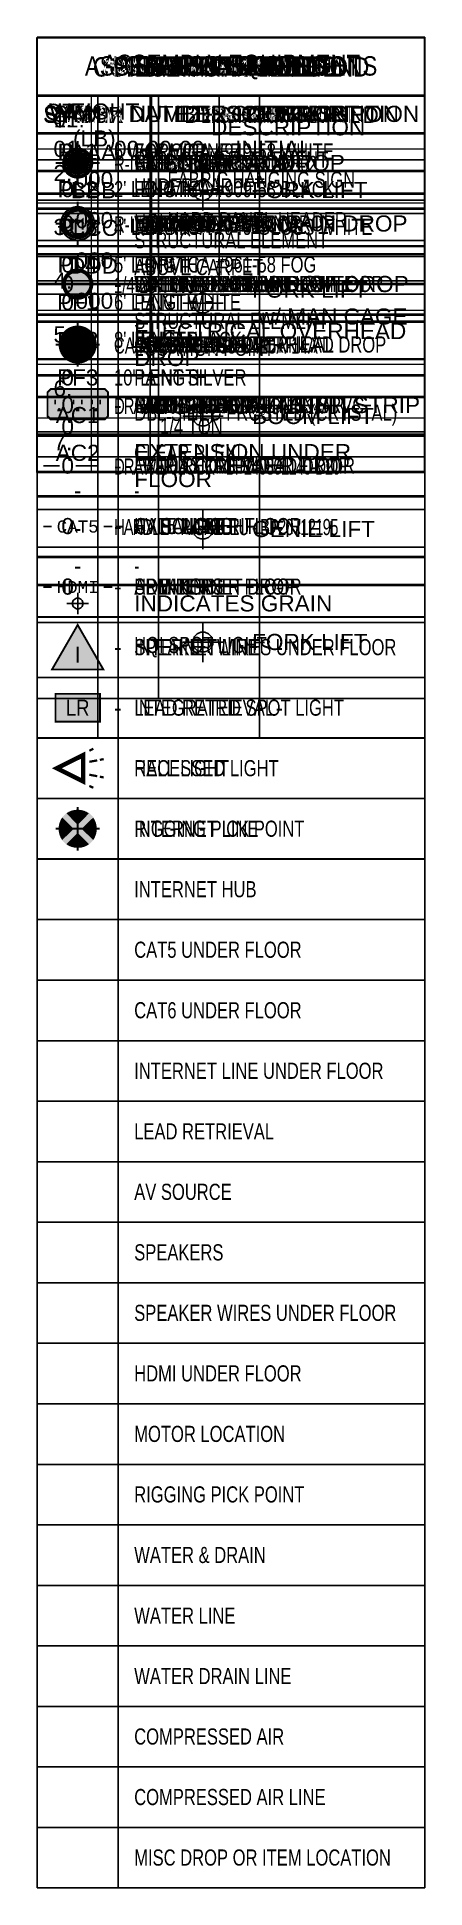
# Model space of a CAD drawing. Header units: inches. Extents: x -1.2 to 1.2, y -11.5 to 0.
import ezdxf
from ezdxf.enums import TextEntityAlignment as Align

# ---------------------------------------------------------------- set-up
doc = ezdxf.new("R2010")
doc.units = ezdxf.units.IN
doc.header["$MEASUREMENT"] = 0
doc.linetypes.add('IXM Extension Under Carpet', pattern=[0.6, 0.1, -0.1, 0.2, -0.1, 0.1])
doc.layers.get('Defpoints').update_dxf_attribs({"true_color": 0xff7f7f})
doc.styles.add('ANNO', font='swissli.ttf')
doc.styles.add('ANNO BOLD', font='swisscki.ttf')
doc.styles.add('ANNO NARROW', font='swisscli.ttf')
doc.styles.add('ANNO SEMI BOLD', font='swissi.ttf')
doc.styles.add('LINETYPE_TXT', font='monotxt.shx')

msp = doc.modelspace()

# ---------------------------------------------------------------- texts
at = {"style": 'LINETYPE_TXT'}
for s, p in [('CAT5', (-0.95, -3.033)), ('HDMI', (-0.95, -3.408))]:
    msp.add_text(s, height=0.075, dxfattribs=at).set_placement(p, align=Align.MIDDLE)
at = {"color": 18, "true_color": 0x000000, "style": 'ANNO BOLD'}
for s, p in [('I', (-0.95, -3.877)), ('LR', (-0.95, -4.206))]:
    msp.add_text(s, height=0.1, dxfattribs=at).set_placement(p, align=Align.CENTER)

# ---------------------------------------------------------------- blocks, each defined once
blk = doc.blocks.new('SHAPE-PLACE HOLDER-02')
at = {"layer": 'Defpoints'}
for p, q in [((0, 0.125), (0, -0.125)), ((-0.125, 0), (0.125, 0)), ((0, 0), (0, 0))]:
    blk.add_line(p, q, dxfattribs=at)
blk.add_lwpolyline([(-0.012, 0.061), (-0.035, 0.052), (-0.052, 0.035), (-0.061, 0.012), (-0.061, -0.012), (-0.052, -0.035), (-0.035, -0.052), (-0.012, -0.061), (0.012, -0.061), (0.035, -0.052), (0.052, -0.035), (0.061, -0.012), (0.061, 0.012), (0.052, 0.035), (0.035, 0.052), (0.012, 0.061)], close=True, dxfattribs=at)
blk = doc.blocks.new('*U55')
at = {"color": 4, "transparency": 16777216}
blk.add_blockref('SHAPE-PLACE HOLDER-02', (1.025, -0.943), dxfattribs=at)
at = {"color": 4, "transparency": 16777216, "insert": (1.33, -0.943), "char_height": 0.1, "width": 0.73544, "attachment_point": 4, "style": 'ANNO'}
blk.add_mtext('FORK LIFT', dxfattribs=at)
blk = doc.blocks.new('*U56')
at = {"color": 4, "transparency": 16777216}
blk.add_blockref('SHAPE-PLACE HOLDER-02', (1.025, -1.643), dxfattribs=at)
at = {"color": 4, "transparency": 16777216, "insert": (1.33, -1.643), "char_height": 0.1, "width": 0.92, "attachment_point": 4, "style": 'ANNO'}
blk.add_mtext('FORK LIFT \\P w/ MAN CAGE', dxfattribs=at)
blk = doc.blocks.new('*U57')
at = {"color": 4, "transparency": 16777216}
blk.add_blockref('SHAPE-PLACE HOLDER-02', (1.025, -2.343), dxfattribs=at)
at = {"color": 4, "transparency": 16777216, "insert": (1.33, -2.343), "char_height": 0.1, "width": 0.79674, "attachment_point": 4, "style": 'ANNO'}
blk.add_mtext('BOOM LIFT', dxfattribs=at)
blk = doc.blocks.new('*U58')
at = {"color": 4, "transparency": 16777216}
blk.add_blockref('SHAPE-PLACE HOLDER-02', (1.025, -3.043), dxfattribs=at)
at = {"color": 4, "transparency": 16777216, "insert": (1.33, -3.043), "char_height": 0.1, "width": 0.77305, "attachment_point": 4, "style": 'ANNO'}
blk.add_mtext('GENIE LIFT', dxfattribs=at)
blk = doc.blocks.new('*U59')
at = {"color": 4, "transparency": 16777216}
blk.add_blockref('SHAPE-PLACE HOLDER-02', (1.025, -3.743), dxfattribs=at)
at = {"color": 4, "transparency": 16777216, "insert": (1.33, -3.743), "char_height": 0.1, "width": 0.73544, "attachment_point": 4, "style": 'ANNO'}
blk.add_mtext('FORK LIFT', dxfattribs=at)
blk = doc.blocks.new('*T60')
at = {"color": 5, "linetype": 'ByBlock', "lineweight": -2, "transparency": 16777216}
for p, q in [((0, 0), (2.4, 0)), ((0, 0), (0, -4.093)), ((2.4, 0), (2.4, -4.093)), ((0, -0.36), (2.4, -0.36)), ((0, -0.593), (2.4, -0.593)), ((0, -4.093), (2.4, -4.093))]:
    blk.add_line(p, q, dxfattribs=at)
at = {"color": 9, "linetype": 'ByBlock', "lineweight": -2, "transparency": 16777216}
for p, q in [((0.75, -0.36), (0.75, -4.093)), ((0, -1.293), (2.4, -1.293)), ((0, -1.993), (2.4, -1.993)), ((0, -2.693), (2.4, -2.693)), ((0, -3.393), (2.4, -3.393))]:
    blk.add_line(p, q, dxfattribs=at)
at = {"color": 4, "transparency": 16777216}
for name in ['*U55', '*U56', '*U57', '*U58', '*U59']:
    blk.add_blockref(name, (0, 0), dxfattribs=at)
at = {"color": 20, "transparency": 16777216, "insert": (1.2, -0.18), "char_height": 0.12, "width": 2.4, "attachment_point": 5, "style": 'ANNO BOLD'}
blk.add_mtext('ASSEMBLY EQUIPMENT', dxfattribs=at)
at = {"color": 4, "transparency": 16777216, "char_height": 0.1, "attachment_point": 5, "style": 'ANNO SEMI BOLD'}
for s, insert, width in [('SYM', (0.375, -0.477), 0.75), ('CHECK IF USED', (1.575, -0.477), 1.65)]:
    blk.add_mtext(s, dxfattribs=dict(at, insert=insert, width=width))
blk = doc.blocks.new('*T42')
at = {"color": 5, "linetype": 'ByBlock', "lineweight": -2, "transparency": 16777216}
for p, q in [((0, 0), (2.4, 0)), ((0, 0), (0, -11.469)), ((2.4, 0), (2.4, -11.469)), ((0, -0.36), (2.4, -0.36)), ((0, -0.593), (2.4, -0.593)), ((0, -11.469), (2.4, -11.469))]:
    blk.add_line(p, q, dxfattribs=at)
at = {"color": 9, "linetype": 'ByBlock', "lineweight": -2, "transparency": 16777216}
for p, q in [((0.5, -0.36), (0.5, -11.469)), ((0, -0.968), (2.4, -0.968)), ((0, -1.343), (2.4, -1.343)), ((0, -1.718), (2.4, -1.718)), ((0, -2.094), (2.4, -2.094)), ((0, -2.469), (2.4, -2.469)), ((0, -2.844), (2.4, -2.844)), ((0, -3.219), (2.4, -3.219)), ((0, -3.594), (2.4, -3.594)), ((0, -3.969), (2.4, -3.969)), ((0, -4.344), (2.4, -4.344)), ((0, -4.719), (2.4, -4.719)), ((0, -5.094), (2.4, -5.094)), ((0, -5.469), (2.4, -5.469)), ((0, -5.844), (2.4, -5.844)), ((0, -6.219), (2.4, -6.219)), ((0, -6.594), (2.4, -6.594)), ((0, -6.969), (2.4, -6.969)), ((0, -7.344), (2.4, -7.344)), ((0, -7.719), (2.4, -7.719)), ((0, -8.094), (2.4, -8.094)), ((0, -8.469), (2.4, -8.469)), ((0, -8.844), (2.4, -8.844)), ((0, -9.219), (2.4, -9.219)), ((0, -9.594), (2.4, -9.594)), ((0, -9.969), (2.4, -9.969)), ((0, -10.344), (2.4, -10.344)), ((0, -10.719), (2.4, -10.719)), ((0, -11.094), (2.4, -11.094))]:
    blk.add_line(p, q, dxfattribs=at)
at = {"color": 20, "transparency": 16777216, "insert": (1.2, -0.18), "char_height": 0.12, "width": 2.4, "attachment_point": 5, "style": 'ANNO BOLD'}
blk.add_mtext('SYMBOL LEGEND', dxfattribs=at)
at = {"color": 4, "transparency": 16777216, "char_height": 0.1}
for s, insert, width, attachment_point, style in [('SYM', (0.25, -0.477), 0.5, 5, 'ANNO SEMI BOLD'), ('DESCRIPTION', (1.45, -0.477), 1.9, 5, 'ANNO SEMI BOLD'), ('ELECTRICAL DROP', (0.6, -0.781), 1.7, 4, 'ANNO NARROW'), ('ELECTRCIAL MAIN DROP', (0.6, -1.156), 1.7, 4, 'ANNO NARROW'), ('EXTENSION FROM DROP', (0.6, -1.531), 1.7, 4, 'ANNO NARROW'), ('ELECTRICAL OVERHEAD DROP', (0.6, -1.906), 1.7, 4, 'ANNO NARROW'), ('ELECTRICAL MULTI STRIP', (0.6, -2.281), 1.7, 4, 'ANNO NARROW'), ('EXTENSION UNDER FLOOR', (0.6, -2.656), 1.7, 4, 'ANNO NARROW'), ('HALL LIGHT', (0.6, -3.031), 1.7, 4, 'ANNO NARROW'), ('ARM LIGHT', (0.6, -3.406), 1.7, 4, 'ANNO NARROW'), ('HQI SPOT LIGHT', (0.6, -3.781), 1.7, 4, 'ANNO NARROW'), ('INTEGRATED SPOT LIGHT', (0.6, -4.156), 1.7, 4, 'ANNO NARROW'), ('RECESSED LIGHT', (0.6, -4.531), 1.7, 4, 'ANNO NARROW'), ('INTERNET LINE', (0.6, -4.906), 1.7, 4, 'ANNO NARROW'), ('INTERNET HUB', (0.6, -5.281), 1.7, 4, 'ANNO NARROW'), ('CAT5 UNDER FLOOR', (0.6, -5.656), 1.7, 4, 'ANNO NARROW'), ('CAT6 UNDER FLOOR', (0.6, -6.031), 1.7, 4, 'ANNO NARROW'), ('INTERNET LINE UNDER FLOOR', (0.6, -6.406), 1.7, 4, 'ANNO NARROW'), ('LEAD RETRIEVAL', (0.6, -6.781), 1.7, 4, 'ANNO NARROW'), ('AV SOURCE', (0.6, -7.156), 1.7, 4, 'ANNO NARROW'), ('SPEAKERS', (0.6, -7.531), 1.7, 4, 'ANNO NARROW'), ('SPEAKER WIRES UNDER FLOOR', (0.6, -7.906), 1.7, 4, 'ANNO NARROW'), ('HDMI UNDER FLOOR', (0.6, -8.281), 1.7, 4, 'ANNO NARROW'), ('MOTOR LOCATION', (0.6, -8.656), 1.7, 4, 'ANNO NARROW'), ('RIGGING PICK POINT', (0.6, -9.031), 1.7, 4, 'ANNO NARROW'), ('WATER & DRAIN', (0.6, -9.406), 1.7, 4, 'ANNO NARROW'), ('WATER LINE', (0.6, -9.781), 1.7, 4, 'ANNO NARROW'), ('WATER DRAIN LINE', (0.6, -10.156), 1.7, 4, 'ANNO NARROW'), ('COMPRESSED AIR', (0.6, -10.531), 1.7, 4, 'ANNO NARROW'), ('COMPRESSED AIR LINE', (0.6, -10.906), 1.7, 4, 'ANNO NARROW'), ('MISC DROP OR ITEM LOCATION', (0.6, -11.281), 1.7, 4, 'ANNO NARROW')]:
    blk.add_mtext(s, dxfattribs=dict(at, insert=insert, width=width, attachment_point=attachment_point, style=style))
blk = doc.blocks.new('*T43')
at = {"color": 5, "linetype": 'ByBlock', "lineweight": -2, "transparency": 16777216}
for p, q in [((0, 0), (2.4, 0)), ((0, 0), (0, -2.693)), ((2.4, 0), (2.4, -2.693)), ((0, -0.36), (2.4, -0.36)), ((0, -0.593), (2.4, -0.593)), ((0, -2.693), (2.4, -2.693))]:
    blk.add_line(p, q, dxfattribs=at)
at = {"color": 9, "linetype": 'ByBlock', "lineweight": -2, "transparency": 16777216}
for p, q in [((0.7, -0.36), (0.7, -2.693)), ((0, -0.827), (2.4, -0.827)), ((0, -1.06), (2.4, -1.06)), ((0, -1.293), (2.4, -1.293)), ((0, -1.527), (2.4, -1.527)), ((0, -1.76), (2.4, -1.76)), ((0, -1.993), (2.4, -1.993)), ((0, -2.227), (2.4, -2.227)), ((0, -2.46), (2.4, -2.46))]:
    blk.add_line(p, q, dxfattribs=at)
at = {"color": 20, "transparency": 16777216, "insert": (1.2, -0.18), "char_height": 0.12, "width": 2.4, "attachment_point": 5, "style": 'ANNO BOLD'}
blk.add_mtext('PIECE MARK LEGEND', dxfattribs=at)
at = {"color": 4, "transparency": 16777216, "char_height": 0.1}
for s, insert, width, attachment_point, style in [('ABBR', (0.35, -0.477), 0.7, 5, 'ANNO SEMI BOLD'), ('DESCRIPTION', (1.55, -0.477), 1.7, 5, 'ANNO SEMI BOLD'), ('AAA', (0.35, -0.71), 0.5, 5, 'ANNO'), ('-', (0.8, -0.71), 1.5, 4, 'ANNO NARROW'), ('BBB', (0.35, -0.943), 0.5, 5, 'ANNO'), ('-', (0.8, -0.943), 1.5, 4, 'ANNO NARROW'), ('CCC', (0.35, -1.177), 0.5, 5, 'ANNO'), ('-', (0.8, -1.177), 1.5, 4, 'ANNO NARROW'), ('DDD', (0.35, -1.41), 0.5, 5, 'ANNO'), ('-', (0.8, -1.41), 1.5, 4, 'ANNO NARROW'), ('-', (0.8, -1.643), 1.5, 4, 'ANNO NARROW'), ('-', (0.8, -1.877), 1.5, 4, 'ANNO NARROW'), ('-', (0.8, -2.11), 1.5, 4, 'ANNO NARROW'), ('-', (0.8, -2.343), 1.5, 4, 'ANNO NARROW')]:
    blk.add_mtext(s, dxfattribs=dict(at, insert=insert, width=width, attachment_point=attachment_point, style=style))
blk = doc.blocks.new('*T44')
at = {"color": 5, "linetype": 'ByBlock', "lineweight": -2, "transparency": 16777216}
for p, q in [((0, 0), (2.4, 0)), ((0, 0), (0, -2.447)), ((2.4, 0), (2.4, -2.447)), ((0, -0.36), (2.4, -0.36)), ((0, -2.447), (2.4, -2.447))]:
    blk.add_line(p, q, dxfattribs=at)
at = {"color": 20, "transparency": 16777216, "insert": (1.2, -0.18), "char_height": 0.12, "width": 2.4, "attachment_point": 5, "style": 'ANNO BOLD'}
blk.add_mtext('GENERAL NOTES', dxfattribs=at)
at = {"color": 4, "transparency": 16777216, "insert": (0.1, -0.46), "char_height": 0.1, "width": 2.2, "attachment_point": 1, "style": 'ANNO'}
blk.add_mtext('01.', dxfattribs=at)
blk = doc.blocks.new('*T45')
at = {"color": 5, "linetype": 'ByBlock', "lineweight": -2, "transparency": 16777216}
for p, q in [((0, 0), (2.4, 0)), ((0, 0), (0, -1.527)), ((2.4, 0), (2.4, -1.527)), ((0, -0.36), (2.4, -0.36)), ((0, -0.593), (2.4, -0.593)), ((0, -1.527), (2.4, -1.527))]:
    blk.add_line(p, q, dxfattribs=at)
at = {"color": 9, "linetype": 'ByBlock', "lineweight": -2, "transparency": 16777216}
for p, q in [((0.375, -0.36), (0.375, -1.527)), ((1.125, -0.36), (1.125, -1.527)), ((0, -0.827), (2.4, -0.827)), ((0, -1.06), (2.4, -1.06)), ((0, -1.293), (2.4, -1.293))]:
    blk.add_line(p, q, dxfattribs=at)
at = {"color": 20, "transparency": 16777216, "insert": (1.2, -0.18), "char_height": 0.12, "width": 2.4, "attachment_point": 5, "style": 'ANNO BOLD'}
blk.add_mtext('REVISION', dxfattribs=at)
at = {"color": 4, "transparency": 16777216, "char_height": 0.1}
for s, insert, width, attachment_point, style in [('#', (0.188, -0.477), 0.375, 5, 'ANNO SEMI BOLD'), ('DATE', (0.75, -0.477), 0.75, 5, 'ANNO SEMI BOLD'), ('DESCRIPTION', (1.762, -0.477), 1.275, 5, 'ANNO SEMI BOLD'), ('01', (0.1, -0.643), 0.175, 1, 'ANNO'), ('00-00-00', (0.475, -0.643), 0.55, 1, 'ANNO'), ('INITIAL', (1.225, -0.643), 1.075, 1, 'ANNO')]:
    blk.add_mtext(s, dxfattribs=dict(at, insert=insert, width=width, attachment_point=attachment_point, style=style))
blk = doc.blocks.new('*T46')
at = {"color": 5, "linetype": 'ByBlock', "lineweight": -2, "transparency": 16777216}
for p, q in [((0, 0), (2.4, 0)), ((0, 0), (0, -3.218)), ((2.4, 0), (2.4, -3.218)), ((0, -0.36), (2.4, -0.36)), ((0, -0.593), (2.4, -0.593)), ((0, -3.218), (2.4, -3.218))]:
    blk.add_line(p, q, dxfattribs=at)
at = {"color": 9, "linetype": 'ByBlock', "lineweight": -2, "transparency": 16777216}
for p, q in [((0.375, -0.36), (0.375, -3.218)), ((0, -0.968), (2.4, -0.968)), ((0, -1.343), (2.4, -1.343)), ((0, -1.718), (2.4, -1.718)), ((0, -2.093), (2.4, -2.093)), ((0, -2.468), (2.4, -2.468)), ((0, -2.843), (2.4, -2.843))]:
    blk.add_line(p, q, dxfattribs=at)
at = {"color": 20, "transparency": 16777216, "insert": (1.2, -0.18), "char_height": 0.12, "width": 2.4, "attachment_point": 5, "style": 'ANNO BOLD'}
blk.add_mtext('CONSTRUCTION LEGEND', dxfattribs=at)
at = {"color": 4, "transparency": 16777216, "char_height": 0.1}
for s, insert, width, attachment_point, style in [('SYM', (0.188, -0.477), 0.37498, 5, 'ANNO SEMI BOLD'), ('DESCRIPTION', (1.387, -0.477), 2.025, 5, 'ANNO SEMI BOLD'), ('{\\W0.9;R-LOCK FEMALE R2-0267-02}', (0.475, -0.781), 1.825, 4, 'ANNO NARROW'), ('{\\W0.9;R-LOCK MALE R2-0268-02}', (0.475, -1.156), 1.825, 4, 'ANNO NARROW'), ('{\\W0.9;1/4-20 T-NUT}', (0.475, -1.531), 1.825, 4, 'ANNO NARROW'), ('{\\W0.9;CAMLOCK C8053-C415A-14A}', (0.475, -1.906), 1.825, 4, 'ANNO NARROW'), ('{\\W0.9;\\T0.9;DRAWER LOCK - C8703-C415-14A}', (0.475, -2.281), 1.825, 4, 'ANNO NARROW'), ('{\\W0.9;\\T0.9;DRAWER LOCK - BP140301140-D20}', (0.475, -2.656), 1.825, 4, 'ANNO NARROW'), ('{\\W0.9;\\T0.9;HANDLE - RICHELEU - BP20712195}', (0.475, -3.031), 1.825, 4, 'ANNO NARROW')]:
    blk.add_mtext(s, dxfattribs=dict(at, insert=insert, width=width, attachment_point=attachment_point, style=style))
blk = doc.blocks.new('*T47')
at = {"color": 5, "linetype": 'ByBlock', "lineweight": -2, "transparency": 16777216}
for p, q in [((0, 0), (2.4, 0)), ((0, 0), (0, -4.343)), ((2.4, 0), (2.4, -4.343)), ((0, -0.36), (2.4, -0.36)), ((0, -0.593), (2.4, -0.593)), ((0, -4.343), (2.4, -4.343))]:
    blk.add_line(p, q, dxfattribs=at)
at = {"color": 9, "linetype": 'ByBlock', "lineweight": -2, "transparency": 16777216}
for p, q in [((0.375, -0.36), (0.375, -4.343)), ((1.375, -0.36), (1.375, -4.343)), ((0, -0.968), (2.4, -0.968)), ((0, -1.343), (2.4, -1.343)), ((0, -1.718), (2.4, -1.718)), ((0, -2.093), (2.4, -2.093)), ((0, -2.468), (2.4, -2.468)), ((0, -2.843), (2.4, -2.843)), ((0, -3.218), (2.4, -3.218)), ((0, -3.593), (2.4, -3.593)), ((0, -3.968), (2.4, -3.968))]:
    blk.add_line(p, q, dxfattribs=at)
at = {"color": 20, "transparency": 16777216, "insert": (1.2, -0.18), "char_height": 0.12, "width": 2.4, "attachment_point": 5, "style": 'ANNO BOLD'}
blk.add_mtext('GRAPHICS LEGEND', dxfattribs=at)
at = {"color": 4, "transparency": 16777216, "char_height": 0.1}
for s, insert, width, attachment_point, style in [('SYM', (0.188, -0.477), 0.375, 5, 'ANNO SEMI BOLD'), ('NUMBER', (0.875, -0.477), 1, 5, 'ANNO SEMI BOLD'), ('DESCRIPTION', (1.887, -0.477), 1.025, 5, 'ANNO SEMI BOLD'), ('-', (0.475, -0.781), 0.8, 4, 'ANNO'), ('-', (1.475, -0.781), 0.825, 4, 'ANNO'), ('-', (0.475, -1.156), 0.8, 4, 'ANNO'), ('-', (1.475, -1.156), 0.825, 4, 'ANNO'), ('-', (0.475, -1.531), 0.8, 4, 'ANNO'), ('-', (1.475, -1.531), 0.825, 4, 'ANNO'), ('-', (0.475, -1.906), 0.8, 4, 'ANNO'), ('-', (1.475, -1.906), 0.825, 4, 'ANNO'), ('-', (0.475, -2.281), 0.8, 4, 'ANNO'), ('-', (1.475, -2.281), 0.825, 4, 'ANNO'), ('-', (0.475, -2.656), 0.8, 4, 'ANNO'), ('-', (1.475, -2.656), 0.825, 4, 'ANNO'), ('-', (0.475, -3.031), 0.8, 4, 'ANNO'), ('-', (1.475, -3.031), 0.825, 4, 'ANNO'), ('-', (0.475, -3.406), 0.8, 4, 'ANNO'), ('-', (1.475, -3.406), 0.825, 4, 'ANNO'), ('-', (0.475, -3.781), 0.8, 4, 'ANNO'), ('-', (1.475, -3.781), 0.825, 4, 'ANNO'), ('-', (0.475, -4.156), 0.8, 4, 'ANNO'), ('-', (1.475, -4.156), 0.825, 4, 'ANNO')]:
    blk.add_mtext(s, dxfattribs=dict(at, insert=insert, width=width, attachment_point=attachment_point, style=style))
blk = doc.blocks.new('*T48')
at = {"color": 5, "linetype": 'ByBlock', "lineweight": -2, "transparency": 16777216}
for p, q in [((0, 0), (2.4, 0)), ((0, 0), (0, -3.627)), ((2.4, 0), (2.4, -3.627)), ((0, -0.36), (2.4, -0.36)), ((0, -0.593), (2.4, -0.593)), ((0, -3.627), (2.4, -3.627))]:
    blk.add_line(p, q, dxfattribs=at)
at = {"color": 9, "linetype": 'ByBlock', "lineweight": -2, "transparency": 16777216}
for p, q in [((0.5, -0.36), (0.5, -3.627)), ((0, -0.827), (2.4, -0.827)), ((0, -1.06), (2.4, -1.06)), ((0, -1.293), (2.4, -1.293)), ((0, -1.527), (2.4, -1.527)), ((0, -1.76), (2.4, -1.76)), ((0, -1.993), (2.4, -1.993)), ((0, -2.227), (2.4, -2.227)), ((0, -2.46), (2.4, -2.46)), ((0, -2.693), (2.4, -2.693)), ((0, -2.927), (2.4, -2.927)), ((0, -3.16), (2.4, -3.16)), ((0, -3.393), (2.4, -3.393))]:
    blk.add_line(p, q, dxfattribs=at)
at = {"color": 4, "transparency": 16777216, "xscale": 0.5333333333333333, "yscale": 0.5333333333333333, "zscale": 0.5333333333333333}
blk.add_blockref('SHAPE-PLACE HOLDER-02', (0.25, -3.51), dxfattribs=at)
at = {"color": 20, "transparency": 16777216, "insert": (1.2, -0.18), "char_height": 0.12, "width": 2.4, "attachment_point": 5, "style": 'ANNO BOLD'}
blk.add_mtext('FINISH LEGEND', dxfattribs=at)
at = {"color": 4, "transparency": 16777216, "char_height": 0.1}
for s, insert, width, attachment_point, style in [('SYM', (0.25, -0.477), 0.5, 5, 'ANNO SEMI BOLD'), ('COLOR', (1.45, -0.477), 1.9, 5, 'ANNO SEMI BOLD'), ('PL1', (0.25, -0.71), 0.3, 5, 'ANNO'), ('FORMICA #949-58 WHITE', (0.6, -0.71), 1.7, 4, 'ANNO NARROW'), ('PL2', (0.25, -0.943), 0.3, 5, 'ANNO'), ('FORMICA #909-58 BLACK', (0.6, -0.943), 1.7, 4, 'ANNO NARROW'), ('PL3', (0.25, -1.177), 0.3, 5, 'ANNO'), ('FORMICA #949-GLOSS WHITE', (0.6, -1.177), 1.7, 4, 'ANNO NARROW'), ('PL4', (0.25, -1.41), 0.3, 5, 'ANNO'), ('FORMICA #961-58 FOG', (0.6, -1.41), 1.7, 4, 'ANNO NARROW'), ('PF1', (0.25, -1.643), 0.3, 5, 'ANNO'), ('PAINT WHITE', (0.6, -1.643), 1.7, 4, 'ANNO NARROW'), ('PF2', (0.25, -1.877), 0.3, 5, 'ANNO'), ('PAINT BLACK', (0.6, -1.877), 1.7, 4, 'ANNO NARROW'), ('PF3', (0.25, -2.11), 0.3, 5, 'ANNO'), ('PAINT SILVER', (0.6, -2.11), 1.7, 4, 'ANNO NARROW'), ('AC1', (0.25, -2.343), 0.3, 5, 'ANNO'), ('DBL SIDED FROSTED (CRYSTAL)', (0.6, -2.343), 1.7, 4, 'ANNO NARROW'), ('AC2', (0.25, -2.577), 0.3, 5, 'ANNO'), ('CLEAR PLEXI', (0.6, -2.577), 1.7, 4, 'ANNO NARROW'), ('-', (0.25, -2.81), 0.3, 5, 'ANNO'), ('{\\W0.9;\\T0.95;-}', (0.6, -2.81), 1.7, 4, 'ANNO NARROW'), ('-', (0.25, -3.043), 0.3, 5, 'ANNO'), ('{\\W0.9;\\T0.95;-}', (0.6, -3.043), 1.7, 4, 'ANNO NARROW'), ('-', (0.25, -3.277), 0.3, 5, 'ANNO'), ('{\\W0.9;\\T0.95;-}', (0.6, -3.277), 1.7, 4, 'ANNO NARROW'), ('INDICATES GRAIN', (0.6, -3.51), 1.7, 4, 'ANNO')]:
    blk.add_mtext(s, dxfattribs=dict(at, insert=insert, width=width, attachment_point=attachment_point, style=style))
blk = doc.blocks.new('*T49')
at = {"color": 5, "linetype": 'ByBlock', "lineweight": -2, "transparency": 16777216}
for p, q in [((0, 0), (2.4, 0)), ((0, 0), (0, -2.602)), ((2.4, 0), (2.4, -2.602)), ((0, -0.36), (2.4, -0.36)), ((0, -0.593), (2.4, -0.593)), ((0, -2.602), (2.4, -2.602))]:
    blk.add_line(p, q, dxfattribs=at)
at = {"color": 9, "linetype": 'ByBlock', "lineweight": -2, "transparency": 16777216}
for p, q in [((0.375, -0.36), (0.375, -2.602)), ((0, -0.827), (2.4, -0.827)), ((0, -1.06), (2.4, -1.06)), ((0, -1.293), (2.4, -1.293)), ((0, -1.527), (2.4, -1.527)), ((0, -1.76), (2.4, -1.76)), ((0, -1.993), (2.4, -1.993)), ((0, -2.227), (2.4, -2.227))]:
    blk.add_line(p, q, dxfattribs=at)
at = {"color": 20, "transparency": 16777216, "insert": (1.2, -0.18), "char_height": 0.12, "width": 2.4, "attachment_point": 5, "style": 'ANNO BOLD'}
blk.add_mtext('TRUSS LEGEND', dxfattribs=at)
at = {"color": 4, "transparency": 16777216, "char_height": 0.1}
for s, insert, width, attachment_point, style in [('QTY', (0.188, -0.477), 0.375, 5, 'ANNO SEMI BOLD'), ('12" x 12" TRUSS', (1.387, -0.477), 2.025, 5, 'ANNO SEMI BOLD'), ('0', (0.188, -0.71), 0.175, 5, 'ANNO'), ('6 WAY CORNER', (0.475, -0.71), 1.825, 4, 'ANNO NARROW'), ('0', (0.188, -0.943), 0.175, 5, 'ANNO'), ("2' LENGTH", (0.475, -0.943), 1.825, 4, 'ANNO NARROW'), ('0', (0.188, -1.177), 0.175, 5, 'ANNO'), ("4' LENGTH", (0.475, -1.177), 1.825, 4, 'ANNO NARROW'), ('0', (0.188, -1.41), 0.175, 5, 'ANNO'), ("5' LENGTH", (0.475, -1.41), 1.825, 4, 'ANNO NARROW'), ('0', (0.188, -1.643), 0.175, 5, 'ANNO'), ("6' LENGTH", (0.475, -1.643), 1.825, 4, 'ANNO NARROW'), ('0', (0.188, -1.877), 0.175, 5, 'ANNO'), ("8' LENGTH", (0.475, -1.877), 1.825, 4, 'ANNO NARROW'), ('0', (0.188, -2.11), 0.175, 5, 'ANNO'), ("10' LENGTH", (0.475, -2.11), 1.825, 4, 'ANNO NARROW'), ('0', (0.188, -2.414), 0.175, 5, 'ANNO'), ('          1/4 TON', (0.475, -2.414), 1.825, 4, 'ANNO NARROW')]:
    blk.add_mtext(s, dxfattribs=dict(at, insert=insert, width=width, attachment_point=attachment_point, style=style))
blk = doc.blocks.new('*T50')
at = {"color": 5, "linetype": 'ByBlock', "lineweight": -2, "transparency": 16777216}
for p, q in [((0, 0), (2.4, 0)), ((0, 0), (0, -2.693)), ((2.4, 0), (2.4, -2.693)), ((0, -0.36), (2.4, -0.36)), ((0, -2.693), (2.4, -2.693))]:
    blk.add_line(p, q, dxfattribs=at)
at = {"layer": 'Defpoints', "color": 8, "linetype": 'ByBlock', "lineweight": 0, "transparency": 16777216}
for p, q in [((0.333, -0.36), (0.333, -2.693)), ((0, -0.693), (2.4, -0.693)), ((0, -1.027), (2.4, -1.027)), ((0, -1.36), (2.4, -1.36)), ((0, -1.693), (2.4, -1.693)), ((0, -2.027), (2.4, -2.027)), ((0, -2.36), (2.4, -2.36))]:
    blk.add_line(p, q, dxfattribs=at)
at = {"color": 20, "transparency": 16777216, "insert": (1.2, -0.18), "char_height": 0.12, "width": 2.4, "attachment_point": 5, "style": 'ANNO BOLD'}
blk.add_mtext('ASSEMBLY INSTRUCTIONS', dxfattribs=at)
at = {"color": 4, "transparency": 16777216, "char_height": 0.1, "width": 0.13333, "attachment_point": 1, "style": 'ANNO'}
for s, insert in [('1.', (0.1, -0.46)), ('2.', (0.1, -0.793)), ('3.', (0.1, -1.127)), ('4.', (0.1, -1.46)), ('5.', (0.1, -1.793)), ('6.', (0.1, -2.127)), ('7.', (0.1, -2.46))]:
    blk.add_mtext(s, dxfattribs=dict(at, insert=insert))
blk = doc.blocks.new('*T51')
at = {"color": 5, "linetype": 'ByBlock', "lineweight": -2, "transparency": 16777216}
for p, q in [((0, 0), (2.4, 0)), ((0, 0), (0, -2.693)), ((2.4, 0), (2.4, -2.693)), ((0, -0.36), (2.4, -0.36)), ((0, -2.693), (2.4, -2.693))]:
    blk.add_line(p, q, dxfattribs=at)
at = {"layer": 'Defpoints', "color": 8, "linetype": 'ByBlock', "lineweight": 0, "transparency": 16777216}
for p, q in [((0.333, -0.36), (0.333, -2.693)), ((0, -0.693), (2.4, -0.693)), ((0, -1.027), (2.4, -1.027)), ((0, -1.36), (2.4, -1.36)), ((0, -1.693), (2.4, -1.693)), ((0, -2.027), (2.4, -2.027)), ((0, -2.36), (2.4, -2.36))]:
    blk.add_line(p, q, dxfattribs=at)
at = {"color": 20, "transparency": 16777216, "insert": (1.2, -0.18), "char_height": 0.12, "width": 2.4, "attachment_point": 5, "style": 'ANNO BOLD'}
blk.add_mtext('GENERAL NOTES', dxfattribs=at)
at = {"color": 4, "transparency": 16777216, "char_height": 0.1, "width": 0.13333, "attachment_point": 1, "style": 'ANNO'}
for s, insert in [('1.', (0.1, -0.46)), ('2.', (0.1, -0.793)), ('3.', (0.1, -1.127)), ('4.', (0.1, -1.46)), ('5.', (0.1, -1.793)), ('6.', (0.1, -2.127)), ('7.', (0.1, -2.46))]:
    blk.add_mtext(s, dxfattribs=dict(at, insert=insert))
blk = doc.blocks.new('*T52')
at = {"color": 5, "linetype": 'ByBlock', "lineweight": -2, "transparency": 16777216}
for p, q in [((0, 0), (2.4, 0)), ((0, 0), (0, -2.447)), ((2.4, 0), (2.4, -2.447)), ((0, -0.36), (2.4, -0.36)), ((0, -2.447), (2.4, -2.447))]:
    blk.add_line(p, q, dxfattribs=at)
at = {"color": 20, "transparency": 16777216, "insert": (1.2, -0.18), "char_height": 0.12, "width": 2.4, "attachment_point": 5, "style": 'ANNO BOLD'}
blk.add_mtext('ASSEMBLY INSTRUCTIONS', dxfattribs=at)
at = {"color": 4, "transparency": 16777216, "insert": (0.1, -0.46), "char_height": 0.1, "width": 2.2, "attachment_point": 1, "style": 'ANNO'}
blk.add_mtext('01.', dxfattribs=at)
blk = doc.blocks.new('*T53')
at = {"color": 5, "linetype": 'ByBlock', "lineweight": -2, "transparency": 16777216}
for p, q in [((0, 0), (2.4, 0)), ((0, 0), (0, -5.093)), ((2.4, 0), (2.4, -5.093)), ((0, -0.36), (2.4, -0.36)), ((0, -0.593), (2.4, -0.593)), ((0, -5.093), (2.4, -5.093))]:
    blk.add_line(p, q, dxfattribs=at)
at = {"color": 9, "linetype": 'ByBlock', "lineweight": -2, "transparency": 16777216}
for p, q in [((0.5, -0.36), (0.5, -5.093)), ((0, -0.968), (2.4, -0.968)), ((0, -1.343), (2.4, -1.343)), ((0, -1.718), (2.4, -1.718)), ((0, -2.093), (2.4, -2.093)), ((0, -2.468), (2.4, -2.468)), ((0, -2.843), (2.4, -2.843)), ((0, -3.218), (2.4, -3.218)), ((0, -3.593), (2.4, -3.593)), ((0, -3.968), (2.4, -3.968)), ((0, -4.343), (2.4, -4.343)), ((0, -4.718), (2.4, -4.718))]:
    blk.add_line(p, q, dxfattribs=at)
at = {"color": 20, "transparency": 16777216, "insert": (1.2, -0.18), "char_height": 0.12, "width": 2.4, "attachment_point": 5, "style": 'ANNO BOLD'}
blk.add_mtext('SYMBOL LEGEND', dxfattribs=at)
at = {"color": 4, "transparency": 16777216, "char_height": 0.1}
for s, insert, width, attachment_point, style in [('SYM', (0.25, -0.477), 0.5, 5, 'ANNO SEMI BOLD'), ('DESCRIPTION', (1.45, -0.477), 1.9, 5, 'ANNO SEMI BOLD'), ('ELECTRICAL DROP', (0.6, -0.781), 1.7, 4, 'ANNO NARROW'), ('ELECTRCIAL MAIN DROP', (0.6, -1.156), 1.7, 4, 'ANNO NARROW'), ('EXTENSION FROM DROP', (0.6, -1.531), 1.7, 4, 'ANNO NARROW'), ('OVERHEAD ELECTRICAL DROP', (0.6, -1.906), 1.7, 4, 'ANNO NARROW'), ('POWER STRIP', (0.6, -2.281), 1.7, 4, 'ANNO NARROW'), ('EXTENSION UNDER FLOOR', (0.6, -2.656), 1.7, 4, 'ANNO NARROW'), ('CAT5 UNDER FLOOR', (0.6, -3.031), 1.7, 4, 'ANNO NARROW'), ('HDMI UNDER FLOOR', (0.6, -3.406), 1.7, 4, 'ANNO NARROW'), ('INTERNET LINE', (0.6, -3.781), 1.7, 4, 'ANNO NARROW'), ('LEAD RETRIEVAL', (0.6, -4.156), 1.7, 4, 'ANNO NARROW'), ('HALL LIGHT', (0.6, -4.531), 1.7, 4, 'ANNO NARROW'), ('RIGGING PICK POINT', (0.6, -4.906), 1.7, 4, 'ANNO NARROW')]:
    blk.add_mtext(s, dxfattribs=dict(at, insert=insert, width=width, attachment_point=attachment_point, style=style))
blk = doc.blocks.new('UTILITY-ELECTRIC-02')
at = {"true_color": 0xffffff}
h = blk.add_hatch(color=7, dxfattribs=at)
h.dxf.hatch_style = 1
h.paths.add_polyline_path([(0, 0), (0, 0.073, 0.414214), (-0.073, 0)])
at = {"true_color": 0x000000}
h = blk.add_hatch(color=18, dxfattribs=at)
h.dxf.hatch_style = 1
h.paths.add_polyline_path([(0, 0), (-0.073, 0, 0.414214), (0, -0.073)])
h = blk.add_hatch(color=18, dxfattribs=at)
h.dxf.hatch_style = 1
h.paths.add_polyline_path([(0, 0.073), (0, 0), (0.073, 0, 0.414214)])
at = {"true_color": 0xffffff}
h = blk.add_hatch(color=7, dxfattribs=at)
h.dxf.hatch_style = 1
h.paths.add_polyline_path([(0.073, 0), (0, 0), (0, -0.073, 0.414214)])
at = {"color": 20, "const_width": 0.012}
for points in [[(0, 0.136), (0, 0.097)], [(-0.136, 0), (-0.097, 0)], [(0.097, 0), (0.136, 0)], [(0, -0.097), (0, -0.136)]]:
    blk.add_lwpolyline(points, dxfattribs=at)
blk.add_lwpolyline([(-0.064, 0.064, 1), (0.064, -0.064, 1)], format="xyb", close=True, dxfattribs=at)
at = {"color": 7, "const_width": 0.012}
blk.add_lwpolyline([(-0.056, 0.056, 1), (0.056, -0.056, 1)], format="xyb", close=True, dxfattribs=at)
blk = doc.blocks.new('UTILITY-EXTENSION DROP-02')
at = {"true_color": 0xffffff}
h = blk.add_hatch(color=7, dxfattribs=at)
h.dxf.hatch_style = 1
h.paths.add_polyline_path([(-0.052, 0.052, 1), (0.052, -0.052, 1)])
at = {"color": 20, "const_width": 0.012}
for points in [[(0, 0.136), (0, 0.097)], [(-0.097, 0), (-0.136, 0)], [(0.136, 0), (0.097, 0)], [(0, -0.097), (0, -0.136)]]:
    blk.add_lwpolyline(points, dxfattribs=at)
at = {"color": 20}
blk.add_lwpolyline([(0, -0.091, 0.012, 0.012, -0.414214), (-0.091, 0, 0.012, 0.012, -0.414214), (0, 0.091, 0.012, 0.012, -0.414214), (0.091, 0, 0.012, 0.012, -0.414214)], format="xyseb", close=True, dxfattribs=at)
at = {"color": 18, "true_color": 0x000000, "const_width": 0.012}
blk.add_lwpolyline([(-0.056, 0.056, 1), (0.056, -0.056, 1)], format="xyb", close=True, dxfattribs=at)
blk = doc.blocks.new('SHAPE-TRI-02')
at = {"true_color": 0xffffff}
h = blk.add_hatch(color=7, dxfattribs=at)
h.dxf.hatch_style = 1
h.paths.add_polyline_path([(0, 0.126), (-0.149, -0.132), (0.149, -0.132)])
at = {"color": 5, "const_width": 0.012}
blk.add_lwpolyline([(0, 0.138), (-0.159, -0.138), (0.159, -0.138)], close=True, dxfattribs=at)
blk = doc.blocks.new('SHAPE-RECT-02')
at = {"true_color": 0xffffff}
h = blk.add_hatch(color=7, dxfattribs=at)
h.dxf.hatch_style = 1
h.paths.add_polyline_path([(0.1315, 0.08025), (-0.1315, 0.08025), (-0.1315, -0.08025), (0.1315, -0.08025)])
at = {"color": 5, "const_width": 0.012}
blk.add_lwpolyline([(-0.1375, -0.08625), (0.1375, -0.08625), (0.1375, 0.08625), (-0.1375, 0.08625)], close=True, dxfattribs=at)
blk = doc.blocks.new('UTILITY-ELECTRIC-MAIN-DROP-02')
at = {"true_color": 0xffffff}
h = blk.add_hatch(color=7, dxfattribs=at)
h.dxf.hatch_style = 1
h.paths.add_polyline_path([(-0.052, 0.052, 1), (0.052, -0.052, 1)])
at = {"color": 7, "const_width": 0.012}
for points in [[(0, 0.136), (0, 0.109)], [(-0.136, 0), (-0.109, 0)], [(0.109, 0), (0.136, 0)], [(0, -0.109), (0, -0.136)]]:
    blk.add_lwpolyline(points, dxfattribs=at)
for points in [[(-0.073, 0.073, 1), (0.073, -0.073, 1)], [(-0.056, 0.056, 1), (0.056, -0.056, 1)]]:
    blk.add_lwpolyline(points, format="xyb", close=True, dxfattribs=at)
at = {"color": 20, "const_width": 0.012}
blk.add_lwpolyline([(-0.064, 0.064, 1), (0.064, -0.064, 1)], format="xyb", close=True, dxfattribs=at)
at = {"color": 18, "true_color": 0x000000, "const_width": 0.012}
blk.add_lwpolyline([(0.031, -0.038), (0.031, 0.025), (0, 0), (-0.032, 0.025), (-0.032, -0.038)], dxfattribs=at)
blk = doc.blocks.new('UTILITY-RIGGING POINT-02')
at = {"true_color": 0xffffff}
h = blk.add_hatch(color=7, dxfattribs=at)
h.dxf.hatch_style = 1
h.paths.add_polyline_path([(-0.006, 0.118, 0.14661), (-0.07, 0.096), (-0.006, 0.031)])
h = blk.add_hatch(color=7, dxfattribs=at)
h.dxf.hatch_style = 1
h.paths.add_polyline_path([(0.07, 0.096, 0.14661), (0.006, 0.118), (0.006, 0.031)])
h = blk.add_hatch(color=7, dxfattribs=at)
h.dxf.hatch_style = 1
h.paths.add_polyline_path([(-0.096, 0.07, 0.14661), (-0.118, 0.006), (-0.031, 0.006)])
h = blk.add_hatch(color=20)
h.dxf.hatch_style = 1
h.paths.add_polyline_path([(0.097, 0.071), (0.071, 0.097), (0, 0.025), (-0.071, 0.097), (-0.097, 0.071), (-0.025, 0), (-0.097, -0.071), (-0.071, -0.097), (0, -0.025), (0.071, -0.097), (0.097, -0.071), (0.025, 0)])
h = blk.add_hatch(color=7, dxfattribs=at)
h.dxf.hatch_style = 1
h.paths.add_polyline_path([(0.096, 0.07), (0.031, 0.006), (0.118, 0.006, 0.14661)])
h = blk.add_hatch(color=7, dxfattribs=at)
h.dxf.hatch_style = 1
h.paths.add_polyline_path([(-0.031, -0.006), (-0.118, -0.006, 0.14661), (-0.096, -0.07)])
h = blk.add_hatch(color=7, dxfattribs=at)
h.dxf.hatch_style = 1
h.paths.add_polyline_path([(-0.006, -0.031), (-0.07, -0.096, 0.14661), (-0.006, -0.118)])
h = blk.add_hatch(color=7, dxfattribs=at)
h.dxf.hatch_style = 1
h.paths.add_polyline_path([(0.006, -0.031), (0.006, -0.118, 0.14661), (0.07, -0.096)])
h = blk.add_hatch(color=7, dxfattribs=at)
h.dxf.hatch_style = 1
h.paths.add_polyline_path([(0.118, -0.006), (0.031, -0.006), (0.096, -0.07, 0.14661)])
at = {"color": 7, "const_width": 0.012}
for points in [[(0, 0.136), (0, -0.136)], [(-0.136, 0), (0.136, 0)]]:
    blk.add_lwpolyline(points, dxfattribs=at)
blk = doc.blocks.new('*T38')
at = {"color": 5, "linetype": 'ByBlock', "lineweight": -2, "transparency": 16777216}
for p, q in [((0, 0), (2.4, 0)), ((0, 0), (0, -1.76)), ((2.4, 0), (2.4, -1.76)), ((0, -0.36), (2.4, -0.36)), ((0, -0.76), (2.4, -0.76)), ((0, -1.76), (2.4, -1.76))]:
    blk.add_line(p, q, dxfattribs=at)
at = {"color": 9, "linetype": 'ByBlock', "lineweight": -2, "transparency": 16777216}
for p, q in [((0.706, -0.36), (0.706, -1.76)), ((0, -1.01), (2.4, -1.01)), ((0, -1.26), (2.4, -1.26)), ((0, -1.51), (2.4, -1.51))]:
    blk.add_line(p, q, dxfattribs=at)
at = {"color": 20, "transparency": 16777216, "insert": (1.2, -0.18), "char_height": 0.12, "width": 2.4, "attachment_point": 5, "style": 'ANNO BOLD'}
blk.add_mtext('HANGING ITEM WEIGHT', dxfattribs=at)
at = {"color": 4, "transparency": 16777216, "char_height": 0.1}
for s, insert, width, attachment_point, style in [('WEIGHT (LB)', (0.353, -0.56), 0.70625, 5, 'ANNO SEMI BOLD'), ('DESCRIPTION', (1.553, -0.56), 1.69375, 5, 'ANNO SEMI BOLD'), ('000', (0.353, -0.885), 0.50625, 5, 'ANNO'), ('FABRIC HANGING SIGN', (0.806, -0.885), 1.49375, 4, 'ANNO NARROW'), ('000', (0.353, -1.135), 0.50625, 5, 'ANNO'), ('HARD PANEL HEADER', (0.806, -1.135), 1.49375, 4, 'ANNO NARROW'), ('000', (0.353, -1.385), 0.50625, 5, 'ANNO'), ('-', (0.806, -1.385), 1.49375, 4, 'ANNO NARROW'), ('000', (0.353, -1.635), 0.50625, 5, 'ANNO'), ('-', (0.806, -1.635), 1.49375, 4, 'ANNO NARROW')]:
    blk.add_mtext(s, dxfattribs=dict(at, insert=insert, width=width, attachment_point=attachment_point, style=style))
blk = doc.blocks.new('*T39')
at = {"color": 5, "linetype": 'ByBlock', "lineweight": -2, "transparency": 16777216}
for p, q in [((0, 0), (2.4, 0)), ((0, 0), (0, -1.343)), ((2.4, 0), (2.4, -1.343)), ((0, -0.36), (2.4, -0.36)), ((0, -0.593), (2.4, -0.593)), ((0, -1.343), (2.4, -1.343))]:
    blk.add_line(p, q, dxfattribs=at)
at = {"color": 9, "linetype": 'ByBlock', "lineweight": -2, "transparency": 16777216}
for p, q in [((0.5, -0.36), (0.5, -1.343)), ((0, -0.968), (2.4, -0.968))]:
    blk.add_line(p, q, dxfattribs=at)
at = {"color": 20, "transparency": 16777216, "insert": (1.2, -0.18), "char_height": 0.12, "width": 2.4, "attachment_point": 5, "style": 'ANNO BOLD'}
blk.add_mtext('SYMBOL LEGEND', dxfattribs=at)
at = {"color": 4, "transparency": 16777216, "char_height": 0.1}
for s, insert, width, attachment_point, style in [('SYM', (0.25, -0.477), 0.5, 5, 'ANNO SEMI BOLD'), ('DESCRIPTION', (1.45, -0.477), 1.9, 5, 'ANNO SEMI BOLD'), ('RIGGING PICK POINT', (0.6, -0.781), 1.7, 4, 'ANNO NARROW'), ('MOTOR LOCATION', (0.6, -1.156), 1.7, 4, 'ANNO NARROW')]:
    blk.add_mtext(s, dxfattribs=dict(at, insert=insert, width=width, attachment_point=attachment_point, style=style))
blk = doc.blocks.new('*T40')
at = {"color": 5, "linetype": 'ByBlock', "lineweight": -2, "transparency": 16777216}
for p, q in [((0, 0), (2.4, 0)), ((0, 0), (0, -2.844)), ((2.4, 0), (2.4, -2.844)), ((0, -0.36), (2.4, -0.36)), ((0, -0.593), (2.4, -0.593)), ((0, -2.844), (2.4, -2.844))]:
    blk.add_line(p, q, dxfattribs=at)
at = {"color": 9, "linetype": 'ByBlock', "lineweight": -2, "transparency": 16777216}
for p, q in [((0.5, -0.36), (0.5, -2.844)), ((0, -0.968), (2.4, -0.968)), ((0, -1.343), (2.4, -1.343)), ((0, -1.718), (2.4, -1.718)), ((0, -2.094), (2.4, -2.094)), ((0, -2.469), (2.4, -2.469))]:
    blk.add_line(p, q, dxfattribs=at)
at = {"color": 20, "transparency": 16777216, "insert": (1.2, -0.18), "char_height": 0.12, "width": 2.4, "attachment_point": 5, "style": 'ANNO BOLD'}
blk.add_mtext('SYMBOL LEGEND', dxfattribs=at)
at = {"color": 4, "transparency": 16777216, "char_height": 0.1}
for s, insert, width, attachment_point, style in [('SYM', (0.25, -0.477), 0.5, 5, 'ANNO SEMI BOLD'), ('DESCRIPTION', (1.45, -0.477), 1.9, 5, 'ANNO SEMI BOLD'), ('ELECTRICAL DROP', (0.6, -0.781), 1.7, 4, 'ANNO'), ('ELECTRCIAL MAIN DROP', (0.6, -1.156), 1.7, 4, 'ANNO'), ('EXTENSION FROM DROP', (0.6, -1.531), 1.7, 4, 'ANNO'), ('ELECTRICAL OVERHEAD DROP', (0.6, -1.906), 1.7, 4, 'ANNO'), ('ELECTRICAL MULTI STRIP', (0.6, -2.281), 1.7, 4, 'ANNO'), ('EXTENSION UNDER FLOOR', (0.6, -2.656), 1.7, 4, 'ANNO')]:
    blk.add_mtext(s, dxfattribs=dict(at, insert=insert, width=width, attachment_point=attachment_point, style=style))
blk = doc.blocks.new('*T33')
at = {"color": 5, "linetype": 'ByBlock', "lineweight": -2, "transparency": 16777216}
for p, q in [((0, 0), (2.4, 0)), ((0, 0), (0, -3.969)), ((2.4, 0), (2.4, -3.969)), ((0, -0.36), (2.4, -0.36)), ((0, -0.593), (2.4, -0.593)), ((0, -3.969), (2.4, -3.969))]:
    blk.add_line(p, q, dxfattribs=at)
at = {"color": 9, "linetype": 'ByBlock', "lineweight": -2, "transparency": 16777216}
for p, q in [((0.5, -0.36), (0.5, -3.969)), ((0, -0.968), (2.4, -0.968)), ((0, -1.343), (2.4, -1.343)), ((0, -1.718), (2.4, -1.718)), ((0, -2.093), (2.4, -2.093)), ((0, -2.468), (2.4, -2.468)), ((0, -2.843), (2.4, -2.843)), ((0, -3.218), (2.4, -3.218)), ((0, -3.593), (2.4, -3.593))]:
    blk.add_line(p, q, dxfattribs=at)
at = {"color": 20, "transparency": 16777216, "insert": (1.2, -0.18), "char_height": 0.12, "width": 2.4, "attachment_point": 5, "style": 'ANNO BOLD'}
blk.add_mtext('SYMBOL LEGEND', dxfattribs=at)
at = {"color": 4, "transparency": 16777216, "char_height": 0.1}
for s, insert, width, attachment_point, style in [('SYM', (0.25, -0.477), 0.5, 5, 'ANNO SEMI BOLD'), ('DESCRIPTION', (1.45, -0.477), 1.9, 5, 'ANNO SEMI BOLD'), ('CAT5 UNDER FLOOR', (0.6, -0.781), 1.7, 4, 'ANNO NARROW'), ('HDMI UNDER FLOOR', (0.6, -1.156), 1.7, 4, 'ANNO NARROW'), ('INTERNET LINE UNDER FLOOR', (0.6, -1.531), 1.7, 4, 'ANNO NARROW'), ('INTERNET DROP', (0.6, -1.906), 1.7, 4, 'ANNO NARROW'), ('INTERNET HUB', (0.6, -2.281), 1.7, 4, 'ANNO NARROW'), ('LEAD RETRIEVAL', (0.6, -2.656), 1.7, 4, 'ANNO NARROW'), ('AV SOURCE', (0.6, -3.031), 1.7, 4, 'ANNO NARROW'), ('SPEAKERS', (0.6, -3.406), 1.7, 4, 'ANNO NARROW'), ('SPEAKER WIRES UNDER FLOOR', (0.6, -3.781), 1.7, 4, 'ANNO NARROW')]:
    blk.add_mtext(s, dxfattribs=dict(at, insert=insert, width=width, attachment_point=attachment_point, style=style))
blk = doc.blocks.new('*T34')
at = {"color": 5, "linetype": 'ByBlock', "lineweight": -2, "transparency": 16777216}
for p, q in [((0, 0), (2.4, 0)), ((0, 0), (0, -2.469)), ((2.4, 0), (2.4, -2.469)), ((0, -0.36), (2.4, -0.36)), ((0, -0.593), (2.4, -0.593)), ((0, -2.469), (2.4, -2.469))]:
    blk.add_line(p, q, dxfattribs=at)
at = {"color": 9, "linetype": 'ByBlock', "lineweight": -2, "transparency": 16777216}
for p, q in [((0.5, -0.36), (0.5, -2.469)), ((0, -0.968), (2.4, -0.968)), ((0, -1.343), (2.4, -1.343)), ((0, -1.718), (2.4, -1.718)), ((0, -2.094), (2.4, -2.094))]:
    blk.add_line(p, q, dxfattribs=at)
at = {"color": 20, "transparency": 16777216, "insert": (1.2, -0.18), "char_height": 0.12, "width": 2.4, "attachment_point": 5, "style": 'ANNO BOLD'}
blk.add_mtext('SYMBOL LEGEND', dxfattribs=at)
at = {"color": 4, "transparency": 16777216, "char_height": 0.1}
for s, insert, width, attachment_point, style in [('SYM', (0.25, -0.477), 0.5, 5, 'ANNO SEMI BOLD'), ('DESCRIPTION', (1.45, -0.477), 1.9, 5, 'ANNO SEMI BOLD'), ('HALL LIGHT', (0.6, -0.781), 1.7, 4, 'ANNO NARROW'), ('HQI SPOT LIGHT', (0.6, -1.156), 1.7, 4, 'ANNO NARROW'), ('INTEGRATED SPOT LIGHT', (0.6, -1.531), 1.7, 4, 'ANNO NARROW'), ('ARM LIGHT', (0.6, -1.906), 1.7, 4, 'ANNO NARROW'), ('RECESSED LIGHT', (0.6, -2.281), 1.7, 4, 'ANNO NARROW')]:
    blk.add_mtext(s, dxfattribs=dict(at, insert=insert, width=width, attachment_point=attachment_point, style=style))
blk = doc.blocks.new('*T35')
at = {"color": 5, "linetype": 'ByBlock', "lineweight": -2, "transparency": 16777216}
for p, q in [((0, 0), (2.4, 0)), ((0, 0), (0, -2.468)), ((2.4, 0), (2.4, -2.468)), ((0, -0.36), (2.4, -0.36)), ((0, -0.593), (2.4, -0.593)), ((0, -2.468), (2.4, -2.468))]:
    blk.add_line(p, q, dxfattribs=at)
at = {"color": 9, "linetype": 'ByBlock', "lineweight": -2, "transparency": 16777216}
for p, q in [((0.5, -0.36), (0.5, -2.468)), ((0, -0.968), (2.4, -0.968)), ((0, -1.343), (2.4, -1.343)), ((0, -1.718), (2.4, -1.718)), ((0, -2.093), (2.4, -2.093))]:
    blk.add_line(p, q, dxfattribs=at)
at = {"color": 20, "transparency": 16777216, "insert": (1.2, -0.18), "char_height": 0.12, "width": 2.4, "attachment_point": 5, "style": 'ANNO BOLD'}
blk.add_mtext('SYMBOL LEGEND', dxfattribs=at)
at = {"color": 4, "transparency": 16777216, "char_height": 0.1}
for s, insert, width, attachment_point, style in [('SYM', (0.25, -0.477), 0.5, 5, 'ANNO SEMI BOLD'), ('DESCRIPTION', (1.45, -0.477), 1.9, 5, 'ANNO SEMI BOLD'), ('WATER & DRAIN', (0.6, -0.781), 1.7, 4, 'ANNO NARROW'), ('WATER LINE', (0.6, -1.156), 1.7, 4, 'ANNO NARROW'), ('WATER DRAIN LINE', (0.6, -1.531), 1.7, 4, 'ANNO NARROW'), ('COMPRESSED AIR', (0.6, -1.906), 1.7, 4, 'ANNO NARROW'), ('COMPRESSED AIR LINE', (0.6, -2.281), 1.7, 4, 'ANNO NARROW')]:
    blk.add_mtext(s, dxfattribs=dict(at, insert=insert, width=width, attachment_point=attachment_point, style=style))
blk = doc.blocks.new('*T36')
at = {"color": 5, "linetype": 'ByBlock', "lineweight": -2, "transparency": 16777216}
for p, q in [((0, 0), (2.4, 0)), ((0, 0), (0, -3.594)), ((2.4, 0), (2.4, -3.594)), ((0, -0.36), (2.4, -0.36)), ((0, -0.593), (2.4, -0.593)), ((0, -3.594), (2.4, -3.594))]:
    blk.add_line(p, q, dxfattribs=at)
at = {"color": 9, "linetype": 'ByBlock', "lineweight": -2, "transparency": 16777216}
for p, q in [((0.375, -0.36), (0.375, -3.594)), ((0, -0.968), (2.4, -0.968)), ((0, -1.343), (2.4, -1.343)), ((0, -1.718), (2.4, -1.718)), ((0, -2.093), (2.4, -2.093)), ((0, -2.469), (2.4, -2.469)), ((0, -2.844), (2.4, -2.844)), ((0, -3.219), (2.4, -3.219))]:
    blk.add_line(p, q, dxfattribs=at)
at = {"color": 20, "transparency": 16777216, "insert": (1.2, -0.18), "char_height": 0.12, "width": 2.4, "attachment_point": 5, "style": 'ANNO BOLD'}
blk.add_mtext('UTILITY COUNT', dxfattribs=at)
at = {"color": 4, "transparency": 16777216, "char_height": 0.1}
for s, insert, width, attachment_point, style in [('QTY', (0.188, -0.477), 0.37498, 5, 'ANNO SEMI BOLD'), ('0', (0.188, -0.781), 0.175, 5, 'ANNO'), ('          5A - DROP', (0.475, -0.781), 1.825, 4, 'ANNO NARROW'), ('0', (0.188, -1.156), 0.175, 5, 'ANNO'), ('{\\fSwis721 LtCn BT|b0|i1|c0|p34;          10A - DROP}', (0.475, -1.156), 1.825, 4, 'ANNO'), ('0', (0.188, -1.531), 0.175, 5, 'ANNO'), ('          15A - DROP', (0.475, -1.531), 1.825, 4, 'ANNO NARROW'), ('0', (0.188, -1.906), 0.175, 5, 'ANNO'), ('          20A - DROP', (0.475, -1.906), 1.825, 4, 'ANNO NARROW'), ('0', (0.188, -2.281), 0.175, 5, 'ANNO'), ('          10A - DROP - 24 HR SRVC', (0.475, -2.281), 1.825, 4, 'ANNO NARROW'), ('0', (0.188, -2.656), 0.175, 5, 'ANNO'), ('          10A - OVERHEAD DROP', (0.475, -2.656), 1.825, 4, 'ANNO NARROW'), ('0', (0.188, -3.031), 0.175, 5, 'ANNO'), ('          HALL LIGHT', (0.475, -3.031), 1.825, 4, 'ANNO NARROW'), ('0', (0.188, -3.406), 0.175, 5, 'ANNO'), ('          INTERNET DROP', (0.475, -3.406), 1.825, 4, 'ANNO NARROW')]:
    blk.add_mtext(s, dxfattribs=dict(at, insert=insert, width=width, attachment_point=attachment_point, style=style))
blk = doc.blocks.new('*T37')
at = {"color": 5, "linetype": 'ByBlock', "lineweight": -2, "transparency": 16777216}
for p, q in [((0, 0), (2.4, 0)), ((0, 0), (0, -2.093)), ((2.4, 0), (2.4, -2.093)), ((0, -0.36), (2.4, -0.36)), ((0, -0.593), (2.4, -0.593)), ((0, -2.093), (2.4, -2.093))]:
    blk.add_line(p, q, dxfattribs=at)
at = {"color": 9, "linetype": 'ByBlock', "lineweight": -2, "transparency": 16777216}
for p, q in [((0.5, -0.36), (0.5, -2.093)), ((0, -1.093), (2.4, -1.093)), ((0, -1.593), (2.4, -1.593))]:
    blk.add_line(p, q, dxfattribs=at)
at = {"color": 20, "transparency": 16777216, "insert": (1.2, -0.18), "char_height": 0.12, "width": 2.4, "attachment_point": 5, "style": 'ANNO BOLD'}
blk.add_mtext('SYMBOL LEGEND', dxfattribs=at)
at = {"color": 4, "transparency": 16777216, "char_height": 0.1}
for s, insert, width, attachment_point, style in [('SYM', (0.25, -0.477), 0.5, 5, 'ANNO SEMI BOLD'), ('DESCRIPTION', (1.45, -0.477), 1.9, 5, 'ANNO SEMI BOLD'), ('STRUCTURAL ELEMENT^JUNDER CARPET', (0.6, -0.843), 1.7, 4, 'ANNO NARROW'), ('STRUCTURAL ELEMENT^JABOVE CARPET', (0.6, -1.343), 1.7, 4, 'ANNO NARROW'), ('STRUCTURAL ELEMENT^JLOCATION POINT', (0.6, -1.843), 1.7, 4, 'ANNO NARROW')]:
    blk.add_mtext(s, dxfattribs=dict(at, insert=insert, width=width, attachment_point=attachment_point, style=style))
blk = doc.blocks.new('UTILITY-POWER STRIP-02')
at = {"true_color": 0xffffff}
h = blk.add_hatch(color=7, dxfattribs=at)
h.dxf.hatch_style = 1
h.paths.add_polyline_path([(0.182, 0.071), (0.165, 0.088), (-0.165, 0.088), (-0.181, 0.071), (-0.181, -0.071), (-0.165, -0.088), (0.165, -0.088), (0.182, -0.071)])
at = {"true_color": 0x000000}
h = blk.add_hatch(color=18, dxfattribs=at)
h.dxf.hatch_style = 1
h.paths.add_polyline_path([(-0.135, 0.027), (-0.144, 0.027), (-0.144, -0.001), (-0.135, -0.001)])
h = blk.add_hatch(color=18, dxfattribs=at)
h.dxf.hatch_style = 1
h.paths.add_polyline_path([(-0.094, 0.027), (-0.085, 0.027), (-0.085, -0.001), (-0.094, -0.001)])
h = blk.add_hatch(color=18, dxfattribs=at)
h.dxf.hatch_style = 1
h.paths.add_polyline_path([(-0.02, 0.027), (-0.03, 0.027), (-0.03, -0.001), (-0.02, -0.001)])
h = blk.add_hatch(color=18, dxfattribs=at)
h.dxf.hatch_style = 1
h.paths.add_polyline_path([(0.02, 0.027), (0.03, 0.027), (0.03, -0.001), (0.02, -0.001)])
h = blk.add_hatch(color=18, dxfattribs=at)
h.dxf.hatch_style = 1
h.paths.add_polyline_path([(0.094, 0.027), (0.085, 0.027), (0.085, -0.001), (0.094, -0.001)])
h = blk.add_hatch(color=18, dxfattribs=at)
h.dxf.hatch_style = 1
h.paths.add_polyline_path([(0.135, 0.027), (0.144, 0.027), (0.144, -0.001), (0.135, -0.001)])
h = blk.add_hatch(color=18, dxfattribs=at)
h.dxf.hatch_style = 1
h.paths.add_polyline_path([(-0.104, -0.034, 1), (-0.125, -0.034), (-0.125, -0.045), (-0.104, -0.045)])
h = blk.add_hatch(color=18, dxfattribs=at)
h.dxf.hatch_style = 1
h.paths.add_polyline_path([(0.011, -0.034, 1), (-0.011, -0.034), (-0.011, -0.045), (0.011, -0.045)])
h = blk.add_hatch(color=18, dxfattribs=at)
h.dxf.hatch_style = 1
h.paths.add_polyline_path([(0.125, -0.034, 1), (0.104, -0.034), (0.104, -0.045), (0.125, -0.045)])
at = {"color": 5, "const_width": 0.012}
blk.add_lwpolyline([(-0.167, -0.094), (0.168, -0.094), (0.188, -0.074), (0.188, 0.074), (0.168, 0.094), (-0.167, 0.094), (-0.187, 0.074), (-0.187, -0.074)], close=True, dxfattribs=at)
blk = doc.blocks.new('UTILITY-HALL LIGHT-02')
at = {"color": 20, "const_width": 0.014}
for points in [[(0.097, 0.121), (0.072, 0.109)], [(0.121, 0.049), (0.072, 0.04)], [(0.161, 0.057), (0.137, 0.052)], [(0.121, -0.049), (0.072, -0.04)], [(0.097, -0.121), (0.072, -0.109)], [(0.161, -0.057), (0.137, -0.052)]]:
    blk.add_lwpolyline(points, dxfattribs=at)
blk.add_lwpolyline([(0.041, -0.093), (0.041, 0.093), (-0.145, 0)], close=True, dxfattribs=at)
at = {"color": 7, "const_width": 0.014}
blk.add_lwpolyline([(0.027, -0.07), (0.027, 0.07), (-0.114, 0)], close=True, dxfattribs=at)
blk = doc.blocks.new('UTILITY-CEILING DROP-02')
h = blk.add_hatch(color=20)
h.dxf.hatch_style = 1
h.paths.add_polyline_path([(0, 0), (0, 0.094, 0.414214), (-0.094, 0)])
at = {"true_color": 0xffffff}
h = blk.add_hatch(color=7, dxfattribs=at)
h.dxf.hatch_style = 1
h.paths.add_polyline_path([(0, -0.094), (0, 0), (-0.094, 0, 0.414214)])
h = blk.add_hatch(color=7, dxfattribs=at)
h.dxf.hatch_style = 1
h.paths.add_polyline_path([(0.094, 0, 0.414214), (0, 0.094), (0, 0)])
h = blk.add_hatch(color=20)
h.dxf.hatch_style = 1
h.paths.add_polyline_path([(0.094, 0), (0, 0), (0, -0.094, 0.414214)])
at = {"color": 7, "const_width": 0.012}
blk.add_lwpolyline([(0, 0.112, 1), (0, -0.112, 1)], format="xyb", close=True, dxfattribs=at)
at = {"color": 20, "const_width": 0.012}
for points in [[(0, 0.136), (0, 0.118)], [(-0.136, 0), (-0.118, 0)], [(0.118, 0), (0.136, 0)], [(0, -0.118), (0, -0.136)]]:
    blk.add_lwpolyline(points, dxfattribs=at)
at = {"color": 7, "true_color": 0xffffff, "const_width": 0.012}
blk.add_lwpolyline([(0, 0.1, 1), (0, -0.1, 1)], format="xyb", close=True, dxfattribs=at)

# ---------------------------------------------------------------- linework, layer by layer
at = {"color": 7, "linetype": 'IXM Extension Under Carpet', "ltscale": 0.7}
msp.add_line((-1.162, -2.656), (-0.737, -2.656), dxfattribs=at)
at = {"color": 7, "linetype": 'Continuous', "ltscale": 0.2}
for p, q in [((-1.162, -3.033), (-1.112, -3.033)), ((-0.788, -3.033), (-0.737, -3.033)), ((-1.162, -3.408), (-1.112, -3.408)), ((-0.788, -3.408), (-0.737, -3.408))]:
    msp.add_line(p, q, dxfattribs=at)

# ---------------------------------------------------------------- block references
for name, p in [('*T42', (-1.2, 0)), ('*T44', (-1.2, 0)), ('*T45', (-1.2, 0)), ('*T47', (-1.2, 0)), ('*T48', (-1.2, 0)), ('*T49', (-1.2, 0)), ('*T50', (-1.2, 0)), ('*T51', (-1.2, 0)), ('*T52', (-1.2, 0)), ('*T53', (-1.2, 0)), ('*T38', (-1.2, 0)), ('*T39', (-1.2, 0)), ('*T40', (-1.2, 0)), ('*T33', (-1.2, 0)), ('*T34', (-1.2, 0)), ('*T35', (-1.2, 0)), ('*T36', (-1.2, 0)), ('*T37', (-1.2, 0)), ('*T43', (-1.202, -0.006)), ('*T60', (-1.2, -0.006)), ('*T46', (-1.2, -0.006)), ('UTILITY-ELECTRIC-MAIN-DROP-02', (-0.95, -1.156)), ('UTILITY-CEILING DROP-02', (-0.95, -1.906)), ('UTILITY-POWER STRIP-02', (-0.95, -2.275)), ('SHAPE-TRI-02', (-0.95, -3.781)), ('SHAPE-RECT-02', (-0.95, -4.156)), ('UTILITY-HALL LIGHT-02', (-0.95, -4.531)), ('UTILITY-RIGGING POINT-02', (-0.95, -4.906))]:
    msp.add_blockref(name, p)
at = {"color": 4}
for name, p in [('UTILITY-ELECTRIC-02', (-0.95, -0.781)), ('UTILITY-EXTENSION DROP-02', (-0.95, -1.531))]:
    msp.add_blockref(name, p, dxfattribs=at)

msp.set_redraw_order([(e.dxf.handle, doc.entitydb.next_handle()) for e in msp.query("TEXT MTEXT ATTDEF DIMENSION ARC_DIMENSION")])  # texts and dimensions are drawn at this point

doc.saveas('drawing.dxf')
